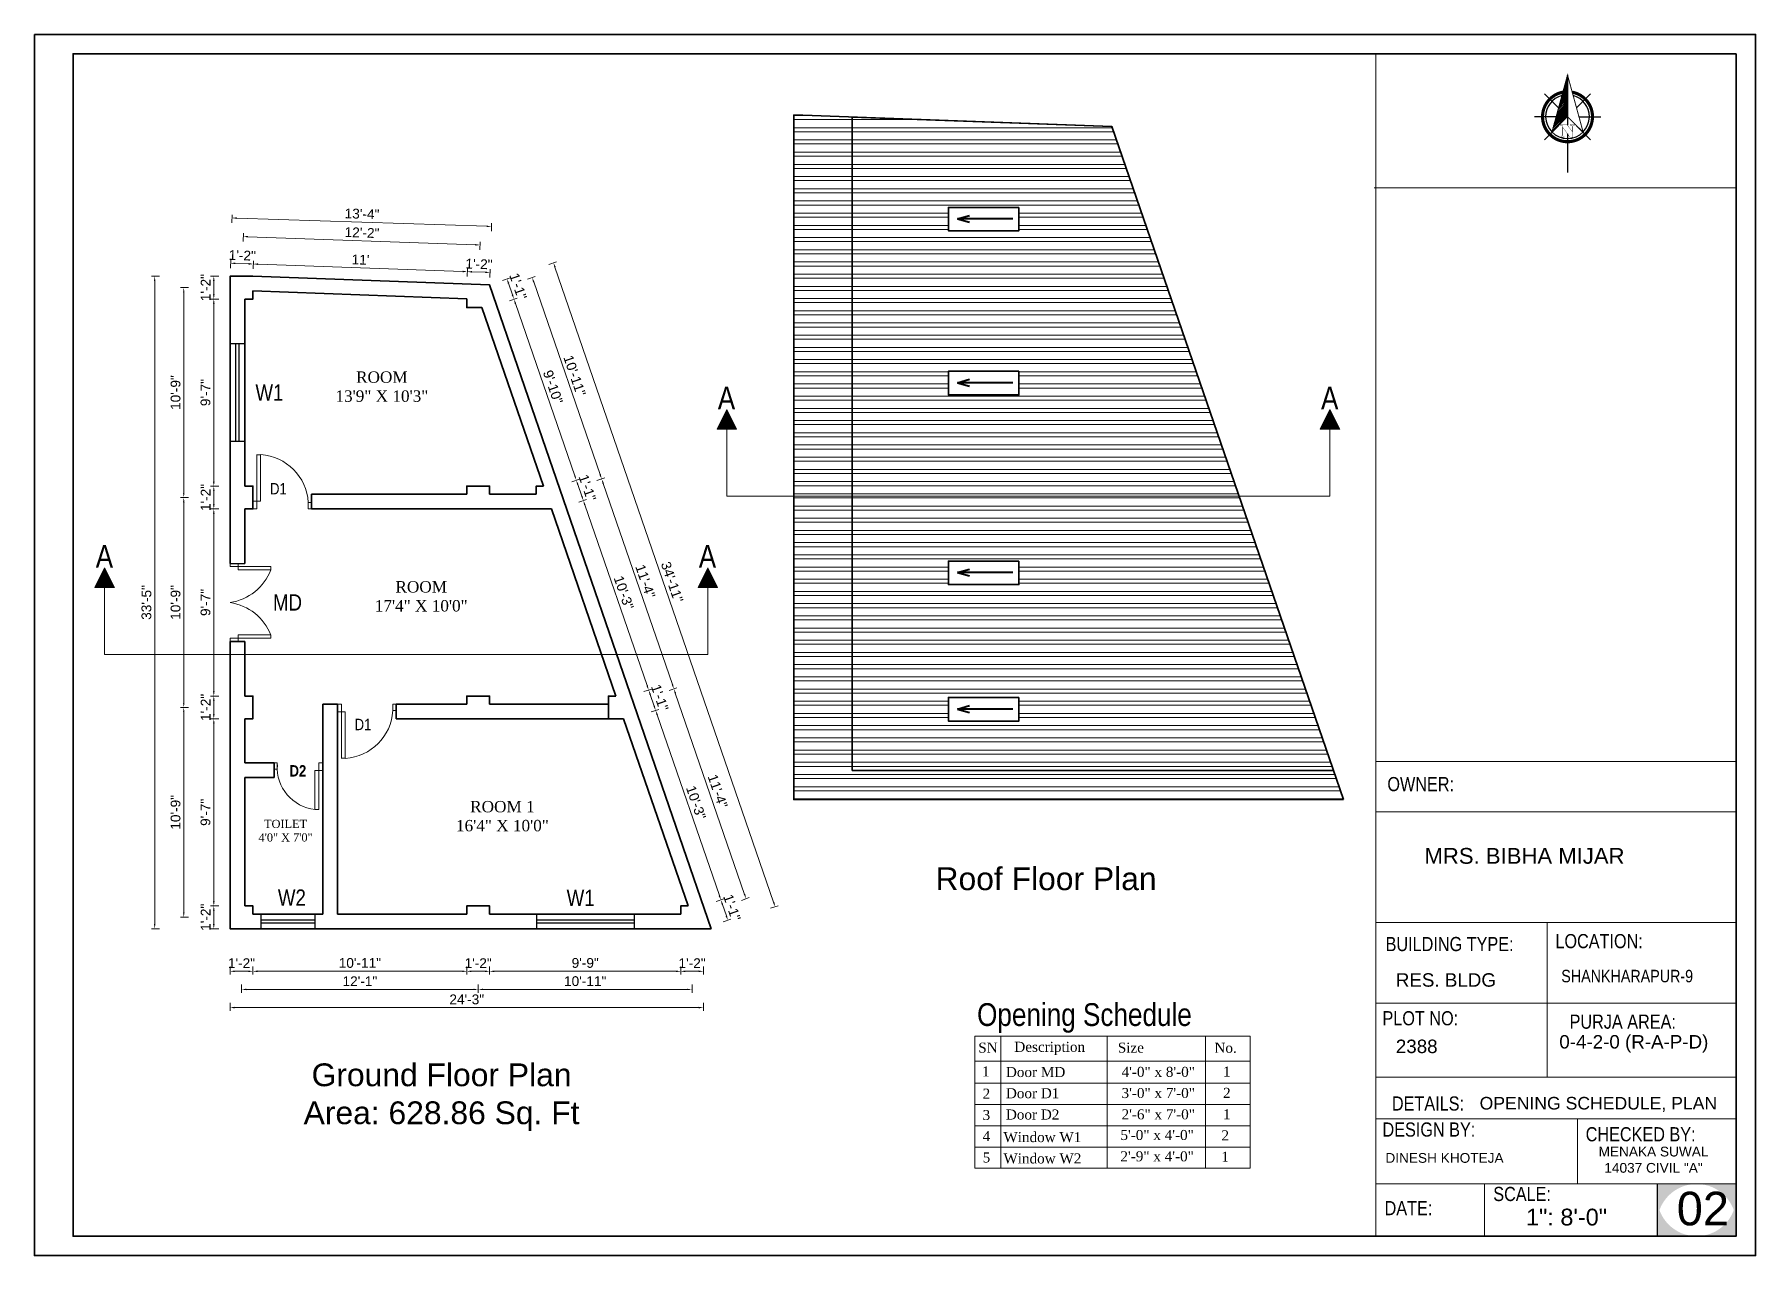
# Model space of a CAD drawing. Header units: inches. Extents: x 380359 to 404964, y -48881 to -44155.
# Drawn here: x 397857 to 398915, y -45297 to -44546 of the extents above; entities that cross this region are included whole.
import ezdxf

# ---------------------------------------------------------------- set-up
doc = ezdxf.new("R2010")
doc.units = ezdxf.units.IN
doc.header["$LTSCALE"] = 2
doc.header["$MEASUREMENT"] = 0
doc.header["$PDMODE"] = 34
doc.layers.get('0').update_dxf_attribs({"linetype": 'CONTINUOUS'})
doc.layers.get('DEFPOINTS').update_dxf_attribs({"color": 141, "linetype": 'CONTINUOUS'})
for name, color, linetype, lineweight in [('DIM_LINE', 173, 'CONTINUOUS', 20), ('dimension', 160, 'CONTINUOUS', 15), ('DIMENTION', 140, 'CONTINUOUS', 0), ('door', 20, 'CONTINUOUS', 35), ('Rebars', 1, 'CONTINUOUS', 13), ('Siteplan', 7, 'CONTINUOUS', 30), ('steps', 253, 'CONTINUOUS', 20), ('TEXT', 181, 'CONTINUOUS', 25), ('WALL - A', 1, 'CONTINUOUS', 40)]:
    doc.layers.add(name, color=color, linetype=linetype, lineweight=lineweight)
doc.layers.add('Normal Wall', color=7, linetype='CONTINUOUS', lineweight=35, true_color=0xffaf89)
doc.layers.add('Rear Wall', color=7, linetype='CONTINUOUS', lineweight=20, true_color=0xd4e480)
doc.styles.add('Lettring Text', font='arial.ttf')
doc.styles.get("Standard").update_dxf_attribs({"font": 'ARIALN.TTF'})
doc.styles.add('SwissBT', font='swiss.ttf', dxfattribs={"height": 12})
doc.styles.add('TIMES', font='times.ttf')
doc.dimstyles.new('Copy of Standard', dxfattribs={"dimtxt": 6, "dimasz": 2.875, "dimexe": 2, "dimexo": 4, "dimgap": 2, "dimtad": 1, "dimdec": 0, "dimrnd": 1, "dimzin": 0, "dimdsep": 46, "dimlunit": 4, "dimtxsty": 'Lettring Text', "dimcen": 0.1, "dimclrd": 7, "dimclre": 7, "dimclrt": 7, "dimazin": 0, "dimtfac": 0.645, "dimtdec": 0, "dimtmove": 1, "dimatfit": 0, "dimfxl": 3, "dimfxlon": 1, "dimtfillclr": 256, "dimtolj": 1, "dimtzin": 0, "dimlwd": -1, "dimlwe": -1, "dimarcsym": 2})
pattern_1 = [(180, (39381.166, 5336.5634), (-4e-16, -7.5), []), (180, (39378.666, 5339.0634), (-4e-16, -7.5), [])]

msp = doc.modelspace()

# ---------------------------------------------------------------- texts
at = {"color": 0}
for s, p in [('OWNER:', (398688.4, -45011.2)), ('LOCATION:', (398791.7, -45107.7))]:
    msp.add_text(s, height=8.7, dxfattribs=at).set_placement(p)
at = {"color": 7, "linetype": 'ByBlock', "lineweight": 5}
msp.add_text('Opening Schedule', height=14, dxfattribs=at).set_placement((398436.2, -45155.5))
for s, insert, char_height, width, attachment_point in [('W1', (397992.6, -44761.2), 10, 44.166, 1), ('A', (398287.5, -44762.6), 14, 26.58, 3), ('A', (398658.3, -44762.6), 14, 26.58, 3), ('A', (397905.1, -44859.9), 14, 26.58, 3), ('A', (398275.8, -44859.9), 14, 26.58, 3), ('MD', (398003.4, -44890.2), 10, 44.166, 1), ('{\\fArial CE|b0|i0|c0|p34;Roof\\fArial CE|b0|i0|c238|p34; Floor Plan}', (398478.6, -45065.1), 14, 235.547, 5), ('W2', (398006.4, -45071.6), 10, 44.166, 1), ('W1', (398183.9, -45071.8), 10, 44.166, 1), ('{\\fArial CE|b0|i0|c238|p34;Ground Floor Plan\\PArea: \\fArial CE|b0|i0|c0|p34;628.86\\fArial CE|b0|i0|c238|p34; Sq. Ft}', (398107, -45199.3), 14, 235.547, 5)]:
    msp.add_mtext(s, dxfattribs=dict(at, insert=insert, char_height=char_height, width=width, attachment_point=attachment_point))
at = {"layer": 'steps', "color": 7, "lineweight": 5, "ltscale": 0.3, "style": 'TIMES'}
for s, height, p in [('SN', 6.17, (398436.9, -45171.9)), ('Description', 6.169, (398459.1, -45171.4)), ('Size', 6.17, (398522.7, -45171.9)), ('No.', 6.17, (398582.1, -45172)), ('1', 6.17, (398439.2, -45186.5)), ('Door MD', 6.17, (398453.9, -45186.9)), ('4\'-0" x 8\'-0"', 6.169, (398525, -45186.8)), ('1', 6.17, (398587.4, -45186.6)), ('2', 6.17, (398439.6, -45200.2)), ('Door D1', 6.17, (398453.9, -45199.9)), ('3\'-0" x 7\'-0"', 6.169, (398525, -45199.8)), ('2', 6.17, (398587.4, -45199.7)), ('3', 6.17, (398439.6, -45213.3)), ('Door D2', 6.17, (398453.9, -45213)), ('2\'-6" x 7\'-0"', 6.169, (398525, -45212.9)), ('1', 6.17, (398587.4, -45212.8)), ('4', 6.17, (398439.6, -45226.3)), ('Window W1', 6.17, (398452.4, -45226.9)), ('5\'-0" x 4\'-0"', 6.169, (398524.3, -45225.6)), ('2', 6.17, (398586.4, -45225.8)), ('5', 6.17, (398439.6, -45239.4)), ('Window W2', 6.17, (398452.4, -45240)), ('2\'-9" x 4\'-0"', 6.169, (398524.3, -45238.7)), ('1', 6.17, (398586.4, -45238.9))]:
    msp.add_text(s, height=height, dxfattribs=at).set_placement(p)
at = {"layer": 'steps', "color": 7, "ltscale": 0.3, "width": 55.268}
for s, insert, char_height, attachment_point in [('{\\fTimes New Roman|b0|i0|c0|p18;ROOM\\P13\'9" X 10\'3"}', (398070.3, -44753.2), 7, 2), ('{\\fTimes New Roman|b0|i0|c0|p18;ROOM \\P17\'4" X 10\'0"}', (398094.5, -44882.1), 7, 2), ('{\\fTechnic|b1|i0|c2|p2;D2}', (398018.7, -45002.2), 7, 8), ('{\\fTimes New Roman|b0|i0|c0|p18;ROOM 1\\P16\'4" X 10\'0"}', (398144.4, -45017.2), 7, 2), ('{\\fTimes New Roman|b0|i0|c0|p18;TOILET\\P4\'0" X 7\'0"}', (398011.1, -45028.8), 5, 2)]:
    msp.add_mtext(s, dxfattribs=dict(at, insert=insert, char_height=char_height, attachment_point=attachment_point))
at = {"layer": 'steps', "color": 7, "ltscale": 0.3, "char_height": 7}
for insert, attachment_point in [((398006.7, -44828.8), 8), ((398058.7, -44966.7), 2)]:
    msp.add_mtext_dynamic_manual_height_columns('{\\W1;D1}', width=18.621, gutter_width=40, heights=[0], dxfattribs=dict(at, insert=insert, attachment_point=attachment_point))
at = {"layer": 'TEXT', "color": 0}
for s, height, p in [('OWNER:', 8.7, (398688.4, -45011.2)), ('LOCATION:', 8.7, (398791.7, -45107.7)), ('CHECKED BY:', 8.704, (398810.3, -45226.4)), ('CHECKED BY:', 8.704, (398810.3, -45226.4)), ('SCALE:', 8.7, (398753.5, -45263.1)), ('SCALE:', 8.7, (398753.5, -45263.1))]:
    msp.add_text(s, height=height, dxfattribs=at).set_placement(p)
at = {"layer": 'TEXT', "color": 0, "linetype": 'ByBlock', "style": 'SwissBT'}
for s, insert, char_height, width, attachment_point in [('MRS. BIBHA MIJAR', (398772.7, -45046.1), 9.72, 217.511, 2), ('OPENING SCHEDULE, PLAN', (398745.1, -45199.1), 7.74, 268.532, 1), ('MENAKA SUWAL\\P14037 CIVIL "A"', (398852, -45229.7), 6, 88.549, 2), ('DINESH KHOTEJA', (398687.2, -45233.6), 6, 201.528, 1)]:
    msp.add_mtext(s, dxfattribs=dict(at, insert=insert, char_height=char_height, width=width, attachment_point=attachment_point))
at = {"layer": 'TEXT', "color": 0, "attachment_point": 1}
for s, insert, char_height, width in [('BUILDING TYPE:', (398687.3, -45100.8), 8.704, 148.555), ('BUILDING TYPE:', (398687.3, -45100.8), 8.704, 148.555), ('PLOT NO: ', (398685.4, -45146.4), 8.7, 138.027), ('PLOT NO: ', (398685.4, -45146.4), 8.7, 138.027), ('PURJA AREA:', (398800.4, -45148.5), 8.704, 197.582), ('PURJA AREA:', (398800.4, -45148.5), 8.704, 197.582), ('DETAILS: ', (398691.2, -45198.8), 8.7, 138.027), ('DESIGN BY:', (398685.4, -45214.8), 8.7, 138.027), ('DESIGN BY:', (398685.4, -45214.8), 8.7, 138.027), ('DATE:', (398686.7, -45263.1), 8.7, 34.818)]:
    msp.add_mtext(s, dxfattribs=dict(at, insert=insert, char_height=char_height, width=width))
at = {"layer": 'TEXT', "color": 0, "style": 'SwissBT'}
for s, insert, char_height, width, attachment_point in [('RES. BLDG', (398693.6, -45123.1), 8.26, 163.214, 1), ('RES. BLDG', (398693.6, -45123.1), 8.26, 163.214, 1), ('2388', (398693.6, -45163.9), 8.26, 163.214, 1), ('0-4-2-0 (R-A-P-D)', (398839.9, -45161.1), 8.256, 163.214, 2), ('02', (398866.3, -45257.4), 20.64, 20.158, 1)]:
    msp.add_mtext(s, dxfattribs=dict(at, insert=insert, char_height=char_height, width=width, attachment_point=attachment_point))
at = {"layer": 'TEXT', "color": 0, "linetype": 'ByBlock', "insert": (398795.3, -45121), "char_height": 7.671, "attachment_point": 1}
msp.add_mtext_dynamic_manual_height_columns('SHANKHARAPUR-9', width=381.035, gutter_width=1.53, heights=[0], dxfattribs=at)
at = {"layer": 'TEXT', "color": 0, "ltscale": 0.5, "insert": (398773.6, -45267.8), "char_height": 10.32, "width": 127.534, "attachment_point": 1, "style": 'SwissBT'}
msp.add_mtext('1": 8\'-0"', dxfattribs=at)
msp.add_mtext('1": 8\'-0"', dxfattribs=at)

# ---------------------------------------------------------------- blocks, each defined once
blk = doc.blocks.new('*X29')
at = {"color": 0}
for p, q in [((145.96, -414.6), (147.62, -412.94)), ((146.16, -413.87), (147.62, -412.41)), ((146.36, -413.14), (147.62, -411.88)), ((146.55, -412.41), (147.62, -411.35)), ((146.75, -411.68), (147.62, -410.82)), ((146.95, -410.95), (147.62, -410.29)), ((147.15, -410.22), (147.62, -409.76)), ((147.35, -409.49), (147.62, -409.23)), ((147.55, -408.76), (147.62, -408.7)), ((143.76, -422.63), (147.62, -418.77)), ((143.96, -421.9), (147.62, -418.24)), ((144.16, -421.17), (147.62, -417.71)), ((144.36, -420.44), (147.62, -417.18)), ((144.56, -419.71), (147.62, -416.65)), ((144.76, -418.98), (147.62, -416.12)), ((144.96, -418.25), (147.62, -415.59)), ((145.16, -417.52), (147.62, -415.06)), ((145.36, -416.79), (147.62, -414.53)), ((145.56, -416.06), (147.62, -414)), ((145.76, -415.33), (147.62, -413.47)), ((142.76, -426.28), (147.62, -421.42)), ((142.96, -425.55), (147.62, -420.89)), ((143.16, -424.82), (147.62, -420.36)), ((143.36, -424.09), (147.62, -419.83)), ((143.56, -423.36), (147.62, -419.3))]:
    blk.add_line(p, q, dxfattribs=at)
blk = doc.blocks.new('NORTH_15')
for p, q in [((-2.87, 2.87), (-7.37, 7.37)), ((0, 3.66), (0, 10.62)), ((2.87, 2.87), (7.37, 7.37)), ((-13.37, 0), (2.72, 0)), ((5.49, 0), (17.83, 0)), ((-2.87, -2.87), (-7.37, -7.37)), ((0, -3.66), (0, -10.62)), ((2.87, -2.87), (7.37, -7.37))]:
    blk.add_line(p, q)
at = {"const_width": 1}
for points in [[(0, -8, 1), (0, 8, 0.359415), (-7.86, 1.52, 1)], [(-7.86, -1.52, 0.359415), (0, -8, 1)]]:
    blk.add_lwpolyline(points, format="xyb", dxfattribs=at)
for points, const_width in [([(4.96, -5.01), (-13.37, 0), (4.9, 5), (0, 0), (4.96, -5.01)], 0.3), ([(5.93, -1.55), (6, -1.55), (6.07, -1.54), (6.13, -1.53), (6.17, -1.52), (6.22, -1.51), (6.26, -1.49), (6.28, -1.47), (6.3, -1.45), (6.32, -1.42), (6.33, -1.39), (6.35, -1.34), (6.36, -1.29), (6.37, -1.23), (6.38, -1.16), (6.38, -1.08), (6.38, -1), (6.54, -1), (6.54, -2.34), (6.38, -2.34), (6.38, -2.3), (6.38, -2.23), (6.38, -2.16), (6.37, -2.09), (6.36, -2.04), (6.35, -1.99), (6.33, -1.95), (6.32, -1.91), (6.3, -1.88), (6.28, -1.86), (6.26, -1.83), (6.22, -1.81), (6.18, -1.8), (6.13, -1.78), (6.07, -1.77), (6.01, -1.76), (5.95, -1.76), (2.66, -1.76), (2.66, -2.34), (2.5, -2.34), (2.5, -0.16), (4.71, 1.44), (3.14, 1.44), (3.07, 1.44), (3, 1.43), (2.94, 1.42), (2.89, 1.41), (2.85, 1.4), (2.81, 1.38), (2.78, 1.36), (2.76, 1.34), (2.74, 1.31), (2.72, 1.27), (2.7, 1.22), (2.69, 1.17), (2.68, 1.11), (2.67, 1.04), (2.66, 0.97), (2.66, 0.89), (2.66, 0.87), (2.5, 0.87), (2.5, 2.21), (2.66, 2.21), (2.66, 2.17), (2.66, 2.09), (2.67, 2.03), (2.68, 1.97), (2.69, 1.91), (2.7, 1.86), (2.71, 1.82), (2.73, 1.78), (2.75, 1.76), (2.77, 1.74), (2.8, 1.72), (2.85, 1.7), (2.89, 1.68), (2.94, 1.67), (3, 1.66), (3.07, 1.66), (3.14, 1.66), (6.54, 1.66), (6.54, 0.75), (3.33, -1.55), (5.93, -1.55), (5.93, -1.55)], 0.1)]:
    blk.add_lwpolyline(points, dxfattribs=dict(const_width=const_width))
for start, end in [(90, 164.973), (270, 90), (195.027, 270)]:
    blk.add_arc((0, 0), 7, start, end)
at = {"rotation": 90}
blk.add_blockref('*X29', (-421.89, -147.62), dxfattribs=at)
blk = doc.blocks.new('A$C0BDB7EE9')
at = {"layer": 'Siteplan', "xscale": 2.999999999999779, "yscale": 2.999999999999779, "zscale": 2.999999999999779, "rotation": 247.8612575918487}
blk.add_blockref('NORTH_15', (20.2, 49.5), dxfattribs=at)
blk = doc.blocks.new('A$C327B4BBD')
at = {"layer": 'DIMENTION', "ltscale": 0.3, "xscale": 1.171875000000082, "yscale": 1.171875000000082, "zscale": 1.171875000000082, "rotation": 112.1387424081494}
blk.add_blockref('A$C0BDB7EE9', (16.1, 0), dxfattribs=at)
blk = doc.blocks.new('*D175')
at = {"layer": 'DEFPOINTS', "color": 0, "ltscale": 0.5, "transparency": 16777216}
for p in [(397977.3, -44686.7), (397977, -44694.7), (397991, -44694.7)]:
    blk.add_point(p, dxfattribs=at)
at = {"layer": 'steps', "color": 7, "ltscale": 0.5, "transparency": 16777216}
for p, q in [((397977.2, -44689.7), (397977.4, -44684.7)), ((397988.4, -44687.1), (397980.2, -44686.8)), ((397991.2, -44690.2), (397991.4, -44685.2))]:
    blk.add_line(p, q, dxfattribs=at)
for points in [[(397980.2, -44686.3), (397980.2, -44687.3), (397977.3, -44686.7)], [(397988.5, -44686.6), (397988.4, -44687.6), (397991.3, -44687.2)]]:
    blk.add_solid(points, dxfattribs=at)
at = {"layer": 'steps', "color": 7, "ltscale": 0.5, "transparency": 16777216, "insert": (397984.5, -44681.9), "char_height": 6, "attachment_point": 5, "rotation": 357.9379, "style": 'Lettring Text'}
blk.add_mtext('\\A1;1\'-2"', dxfattribs=at)
blk = doc.blocks.new('*D176')
at = {"layer": 'DEFPOINTS', "color": 0, "ltscale": 0.5, "transparency": 16777216}
for p in [(397991, -44694.7), (398122.5, -44700), (398122.8, -44691.9)]:
    blk.add_point(p, dxfattribs=at)
at = {"layer": 'steps', "color": 7, "ltscale": 0.5, "transparency": 16777216}
for p, q in [((397991.2, -44690.2), (397991.4, -44685.2)), ((397994.2, -44687.3), (398120, -44691.8)), ((398122.7, -44694.9), (398122.9, -44689.9))]:
    blk.add_line(p, q, dxfattribs=at)
for points in [[(397994.2, -44686.8), (397994.2, -44687.8), (397991.3, -44687.2)], [(398120, -44691.3), (398119.9, -44692.3), (398122.8, -44691.9)]]:
    blk.add_solid(points, dxfattribs=at)
at = {"layer": 'steps', "color": 7, "ltscale": 0.5, "transparency": 16777216, "insert": (398057.2, -44684.5), "char_height": 6, "attachment_point": 5, "rotation": 357.9379, "style": 'Lettring Text'}
blk.add_mtext("\\A1;11'", dxfattribs=at)
blk = doc.blocks.new('*D177')
at = {"layer": 'DEFPOINTS', "color": 0, "ltscale": 0.5, "transparency": 16777216}
for p in [(398122.5, -44700), (398136.5, -44700), (398136.8, -44692.4)]:
    blk.add_point(p, dxfattribs=at)
at = {"layer": 'steps', "color": 7, "ltscale": 0.5, "transparency": 16777216}
for p, q in [((398122.7, -44694.9), (398122.9, -44689.9)), ((398125.7, -44692), (398133.9, -44692.3)), ((398136.7, -44695.4), (398136.9, -44690.4))]:
    blk.add_line(p, q, dxfattribs=at)
for points in [[(398125.7, -44691.5), (398125.7, -44692.5), (398122.8, -44691.9)], [(398133.9, -44691.8), (398133.9, -44692.8), (398136.8, -44692.4)]]:
    blk.add_solid(points, dxfattribs=at)
at = {"layer": 'steps', "color": 7, "ltscale": 0.5, "transparency": 16777216, "insert": (398130, -44687.2), "char_height": 6, "attachment_point": 5, "rotation": 357.9379, "style": 'Lettring Text'}
blk.add_mtext('\\A1;1\'-2"', dxfattribs=at)
blk = doc.blocks.new('*D178')
at = {"layer": 'DEFPOINTS', "color": 0, "ltscale": 0.5, "transparency": 16777216}
for p in [(398130.7, -44675.5), (397984, -44701.7), (398129.5, -44707)]:
    blk.add_point(p, dxfattribs=at)
at = {"layer": 'steps', "color": 7, "ltscale": 0.5, "transparency": 16777216}
for p, q in [((397985.1, -44673.3), (397985.2, -44668.3)), ((397988, -44670.4), (398127.8, -44675.4)), ((398130.6, -44678.5), (398130.7, -44673.5))]:
    blk.add_line(p, q, dxfattribs=at)
for points in [[(397988.1, -44669.9), (397988, -44670.9), (397985.2, -44670.3)], [(398127.8, -44674.9), (398127.8, -44675.9), (398130.7, -44675.5)]]:
    blk.add_solid(points, dxfattribs=at)
at = {"layer": 'steps', "color": 7, "ltscale": 0.5, "transparency": 16777216, "insert": (398058.1, -44667.9), "char_height": 6, "attachment_point": 5, "rotation": 357.9379, "style": 'Lettring Text'}
blk.add_mtext('\\A1;12\'-2"', dxfattribs=at)
blk = doc.blocks.new('*D179')
at = {"layer": 'DEFPOINTS', "color": 0, "ltscale": 0.5, "transparency": 16777216}
for p in [(398137.7, -44664.1), (397977, -44694.7), (398136.5, -44700)]:
    blk.add_point(p, dxfattribs=at)
at = {"layer": 'steps', "color": 7, "ltscale": 0.5, "transparency": 16777216}
for p, q in [((397978.1, -44661.9), (397978.3, -44656.9)), ((397981.1, -44659), (398134.8, -44664)), ((398137.6, -44667.1), (398137.8, -44662.1))]:
    blk.add_line(p, q, dxfattribs=at)
for points in [[(397981.1, -44658.5), (397981.1, -44659.5), (397978.2, -44658.9)], [(398134.9, -44663.6), (398134.8, -44664.5), (398137.7, -44664.1)]]:
    blk.add_solid(points, dxfattribs=at)
at = {"layer": 'steps', "color": 7, "ltscale": 0.5, "transparency": 16777216, "insert": (398058.1, -44656.4), "char_height": 6, "attachment_point": 5, "rotation": 358.1187, "style": 'Lettring Text'}
blk.add_mtext('\\A1;13\'-4"', dxfattribs=at)
blk = doc.blocks.new('*D180')
at = {"layer": 'DEFPOINTS', "color": 0, "ltscale": 0.5, "transparency": 16777216}
for p in [(398122.5, -45095.7), (398136.5, -45095.7), (398122.5, -45121.9)]:
    blk.add_point(p, dxfattribs=at)
at = {"layer": 'steps', "color": 7, "ltscale": 0.5, "transparency": 16777216}
for p, q in [((398122.5, -45118.9), (398122.5, -45123.9)), ((398133.7, -45121.9), (398125.4, -45121.9)), ((398136.5, -45118.9), (398136.5, -45123.9))]:
    blk.add_line(p, q, dxfattribs=at)
for points in [[(398125.4, -45121.4), (398125.4, -45122.4), (398122.5, -45121.9)], [(398133.7, -45121.4), (398133.7, -45122.4), (398136.5, -45121.9)]]:
    blk.add_solid(points, dxfattribs=at)
at = {"layer": 'steps', "color": 7, "ltscale": 0.5, "transparency": 16777216, "insert": (398129.5, -45116.9), "char_height": 6, "attachment_point": 5, "style": 'Lettring Text'}
blk.add_mtext('\\A1;1\'-2"', dxfattribs=at)
blk = doc.blocks.new('*D181')
at = {"layer": 'DEFPOINTS', "color": 0, "ltscale": 0.5, "transparency": 16777216}
for p in [(397991, -45095.7), (398122.5, -45095.7), (397991, -45121.9)]:
    blk.add_point(p, dxfattribs=at)
at = {"layer": 'steps', "color": 7, "ltscale": 0.5, "transparency": 16777216}
for p, q in [((397991, -45118.9), (397991, -45123.9)), ((398119.7, -45121.9), (397993.9, -45121.9)), ((398122.5, -45118.9), (398122.5, -45123.9))]:
    blk.add_line(p, q, dxfattribs=at)
for points in [[(397993.9, -45121.4), (397993.9, -45122.4), (397991, -45121.9)], [(398119.7, -45121.4), (398119.7, -45122.4), (398122.5, -45121.9)]]:
    blk.add_solid(points, dxfattribs=at)
at = {"layer": 'steps', "color": 7, "ltscale": 0.5, "transparency": 16777216, "insert": (398056.8, -45116.8), "char_height": 6, "attachment_point": 5, "style": 'Lettring Text'}
blk.add_mtext('\\A1;10\'-11"', dxfattribs=at)
blk = doc.blocks.new('*D182')
at = {"layer": 'DEFPOINTS', "color": 0, "ltscale": 0.5, "transparency": 16777216}
for p in [(397977, -45095.7), (397991, -45095.7), (397977, -45121.9)]:
    blk.add_point(p, dxfattribs=at)
at = {"layer": 'steps', "color": 7, "ltscale": 0.5, "transparency": 16777216}
for p, q in [((397977, -45118.9), (397977, -45123.9)), ((397988.2, -45121.9), (397979.9, -45121.9)), ((397991, -45118.9), (397991, -45123.9))]:
    blk.add_line(p, q, dxfattribs=at)
for points in [[(397979.9, -45121.4), (397979.9, -45122.4), (397977, -45121.9)], [(397988.2, -45121.4), (397988.2, -45122.4), (397991, -45121.9)]]:
    blk.add_solid(points, dxfattribs=at)
at = {"layer": 'steps', "color": 7, "ltscale": 0.5, "transparency": 16777216, "insert": (397984, -45116.9), "char_height": 6, "attachment_point": 5, "style": 'Lettring Text'}
blk.add_mtext('\\A1;1\'-2"', dxfattribs=at)
blk = doc.blocks.new('*D183')
at = {"layer": 'DEFPOINTS', "color": 0, "ltscale": 0.5, "transparency": 16777216}
for p in [(397984, -45088.7), (398129.5, -45088.7), (397984, -45133.1)]:
    blk.add_point(p, dxfattribs=at)
at = {"layer": 'steps', "color": 7, "ltscale": 0.5, "transparency": 16777216}
for p, q in [((397984, -45130.1), (397984, -45135.1)), ((398126.7, -45133.1), (397986.9, -45133.1)), ((398129.5, -45130.1), (398129.5, -45135.1))]:
    blk.add_line(p, q, dxfattribs=at)
for points in [[(397986.9, -45132.6), (397986.9, -45133.5), (397984, -45133.1)], [(398126.7, -45132.6), (398126.7, -45133.5), (398129.5, -45133.1)]]:
    blk.add_solid(points, dxfattribs=at)
at = {"layer": 'steps', "color": 7, "ltscale": 0.5, "transparency": 16777216, "insert": (398056.8, -45128), "char_height": 6, "attachment_point": 5, "style": 'Lettring Text'}
blk.add_mtext('\\A1;12\'-1"', dxfattribs=at)
blk = doc.blocks.new('*D184')
at = {"layer": 'DEFPOINTS', "color": 0, "ltscale": 0.5, "transparency": 16777216}
for p in [(397977, -45095.7), (398268, -45095.7), (397977, -45144.2)]:
    blk.add_point(p, dxfattribs=at)
at = {"layer": 'steps', "color": 7, "ltscale": 0.5, "transparency": 16777216}
for p, q in [((397977, -45141.2), (397977, -45146.2)), ((398265.1, -45144.2), (397979.9, -45144.2)), ((398268, -45141.2), (398268, -45146.2))]:
    blk.add_line(p, q, dxfattribs=at)
for points in [[(397979.9, -45143.7), (397979.9, -45144.7), (397977, -45144.2)], [(398265.1, -45143.7), (398265.1, -45144.7), (398268, -45144.2)]]:
    blk.add_solid(points, dxfattribs=at)
at = {"layer": 'steps', "color": 7, "ltscale": 0.5, "transparency": 16777216, "insert": (398122.5, -45139.2), "char_height": 6, "attachment_point": 5, "style": 'Lettring Text'}
blk.add_mtext('\\A1;24\'-3"', dxfattribs=at)
blk = doc.blocks.new('*D185')
at = {"layer": 'DEFPOINTS', "color": 0, "ltscale": 0.5, "transparency": 16777216}
for p in [(398129.5, -44707), (398205.4, -44819.3), (398172.2, -44830.7)]:
    blk.add_point(p, dxfattribs=at)
at = {"layer": 'steps', "color": 7, "ltscale": 0.5, "transparency": 16777216}
for p, q in [((398159.9, -44696.5), (398164.6, -44694.9)), ((398163.7, -44698.2), (398204.4, -44816.6)), ((398202.5, -44820.3), (398207.3, -44818.6))]:
    blk.add_line(p, q, dxfattribs=at)
for points in [[(398164.1, -44698.1), (398163.2, -44698.4), (398162.7, -44695.5)], [(398204.9, -44816.4), (398204, -44816.7), (398205.4, -44819.3)]]:
    blk.add_solid(points, dxfattribs=at)
at = {"layer": 'steps', "color": 7, "ltscale": 0.5, "transparency": 16777216, "insert": (398188.8, -44755.8), "char_height": 6, "attachment_point": 5, "rotation": 289.0044, "style": 'Lettring Text'}
blk.add_mtext('\\A1;10\'-11"', dxfattribs=at)
blk = doc.blocks.new('*D186')
at = {"layer": 'DEFPOINTS', "color": 0, "ltscale": 0.5, "transparency": 16777216}
for p in [(398129.5, -45088.7), (398261, -45088.7), (398261, -45133.1)]:
    blk.add_point(p, dxfattribs=at)
at = {"layer": 'steps', "color": 7, "ltscale": 0.5, "transparency": 16777216}
for p, q in [((398129.5, -45130.1), (398129.5, -45135.1)), ((398132.4, -45133.1), (398258.1, -45133.1)), ((398261, -45130.1), (398261, -45135.1))]:
    blk.add_line(p, q, dxfattribs=at)
for points in [[(398132.4, -45132.6), (398132.4, -45133.5), (398129.5, -45133.1)], [(398258.1, -45132.6), (398258.1, -45133.5), (398261, -45133.1)]]:
    blk.add_solid(points, dxfattribs=at)
at = {"layer": 'steps', "color": 7, "ltscale": 0.5, "transparency": 16777216, "insert": (398195.3, -45128), "char_height": 6, "attachment_point": 5, "style": 'Lettring Text'}
blk.add_mtext('\\A1;10\'-11"', dxfattribs=at)
blk = doc.blocks.new('*D187')
at = {"layer": 'DEFPOINTS', "color": 0, "ltscale": 0.5, "transparency": 16777216}
for p in [(398136.5, -45095.7), (398254, -45095.7), (398254, -45121.9)]:
    blk.add_point(p, dxfattribs=at)
at = {"layer": 'steps', "color": 7, "ltscale": 0.5, "transparency": 16777216}
for p, q in [((398136.5, -45118.9), (398136.5, -45123.9)), ((398139.4, -45121.9), (398251.1, -45121.9)), ((398254, -45118.9), (398254, -45123.9))]:
    blk.add_line(p, q, dxfattribs=at)
for points in [[(398139.4, -45121.4), (398139.4, -45122.4), (398136.5, -45121.9)], [(398251.1, -45121.4), (398251.1, -45122.4), (398254, -45121.9)]]:
    blk.add_solid(points, dxfattribs=at)
at = {"layer": 'steps', "color": 7, "ltscale": 0.5, "transparency": 16777216, "insert": (398195.3, -45116.8), "char_height": 6, "attachment_point": 5, "style": 'Lettring Text'}
blk.add_mtext('\\A1;9\'-9"', dxfattribs=at)
blk = doc.blocks.new('*D188')
at = {"layer": 'DEFPOINTS', "color": 0, "ltscale": 0.5, "transparency": 16777216}
for p in [(398254, -45095.7), (398268, -45095.7), (398268, -45121.9)]:
    blk.add_point(p, dxfattribs=at)
at = {"layer": 'steps', "color": 7, "ltscale": 0.5, "transparency": 16777216}
for p, q in [((398254, -45118.9), (398254, -45123.9)), ((398256.9, -45121.9), (398265.1, -45121.9)), ((398268, -45118.9), (398268, -45123.9))]:
    blk.add_line(p, q, dxfattribs=at)
for points in [[(398256.9, -45121.4), (398256.9, -45122.4), (398254, -45121.9)], [(398265.1, -45121.4), (398265.1, -45122.4), (398268, -45121.9)]]:
    blk.add_solid(points, dxfattribs=at)
at = {"layer": 'steps', "color": 7, "ltscale": 0.5, "transparency": 16777216, "insert": (398261, -45116.9), "char_height": 6, "attachment_point": 5, "style": 'Lettring Text'}
blk.add_mtext('\\A1;1\'-2"', dxfattribs=at)
blk = doc.blocks.new('*D189')
at = {"layer": 'DEFPOINTS', "color": 0, "ltscale": 0.5, "transparency": 16777216}
for p in [(397977, -44694.7), (397967, -44708.7), (397977, -44708.7)]:
    blk.add_point(p, dxfattribs=at)
at = {"layer": 'steps', "color": 7, "ltscale": 0.5, "transparency": 16777216}
for p, q in [((397970, -44694.7), (397965, -44694.7)), ((397967, -44697.6), (397967, -44705.8)), ((397970, -44708.7), (397965, -44708.7))]:
    blk.add_line(p, q, dxfattribs=at)
for points in [[(397966.5, -44697.6), (397967.5, -44697.6), (397967, -44694.7)], [(397966.5, -44705.8), (397967.5, -44705.8), (397967, -44708.7)]]:
    blk.add_solid(points, dxfattribs=at)
at = {"layer": 'steps', "color": 7, "ltscale": 0.5, "transparency": 16777216, "insert": (397962, -44701.7), "char_height": 6, "attachment_point": 5, "rotation": 90, "style": 'Lettring Text'}
blk.add_mtext('\\A1;1\'-2"', dxfattribs=at)
blk = doc.blocks.new('*D190')
at = {"layer": 'DEFPOINTS', "color": 0, "ltscale": 0.5, "transparency": 16777216}
for p in [(397977, -44708.7), (397967, -44823.7), (397977, -44823.7)]:
    blk.add_point(p, dxfattribs=at)
at = {"layer": 'steps', "color": 7, "ltscale": 0.5, "transparency": 16777216}
for p, q in [((397970, -44708.7), (397965, -44708.7)), ((397967, -44711.6), (397967, -44820.9)), ((397970, -44823.7), (397965, -44823.7))]:
    blk.add_line(p, q, dxfattribs=at)
for points in [[(397966.5, -44711.6), (397967.5, -44711.6), (397967, -44708.7)], [(397966.5, -44820.9), (397967.5, -44820.9), (397967, -44823.7)]]:
    blk.add_solid(points, dxfattribs=at)
at = {"layer": 'steps', "color": 7, "ltscale": 0.5, "transparency": 16777216, "insert": (397961.9, -44766.2), "char_height": 6, "attachment_point": 5, "rotation": 90, "style": 'Lettring Text'}
blk.add_mtext('\\A1;9\'-7"', dxfattribs=at)
blk = doc.blocks.new('*D191')
at = {"layer": 'DEFPOINTS', "color": 0, "ltscale": 0.5, "transparency": 16777216}
for p in [(397977, -44823.7), (397967, -44837.7), (397977, -44837.7)]:
    blk.add_point(p, dxfattribs=at)
at = {"layer": 'steps', "color": 7, "ltscale": 0.5, "transparency": 16777216}
for p, q in [((397970, -44823.7), (397965, -44823.7)), ((397967, -44826.6), (397967, -44834.9)), ((397970, -44837.7), (397965, -44837.7))]:
    blk.add_line(p, q, dxfattribs=at)
for points in [[(397966.5, -44826.6), (397967.5, -44826.6), (397967, -44823.7)], [(397966.5, -44834.9), (397967.5, -44834.9), (397967, -44837.7)]]:
    blk.add_solid(points, dxfattribs=at)
at = {"layer": 'steps', "color": 7, "ltscale": 0.5, "transparency": 16777216, "insert": (397962, -44830.7), "char_height": 6, "attachment_point": 5, "rotation": 90, "style": 'Lettring Text'}
blk.add_mtext('\\A1;1\'-2"', dxfattribs=at)
blk = doc.blocks.new('*D192')
at = {"layer": 'DEFPOINTS', "color": 0, "ltscale": 0.5, "transparency": 16777216}
for p in [(397977, -44837.7), (397967, -44952.7), (397977, -44952.7)]:
    blk.add_point(p, dxfattribs=at)
at = {"layer": 'steps', "color": 7, "ltscale": 0.5, "transparency": 16777216}
for p, q in [((397970, -44837.7), (397965, -44837.7)), ((397967, -44840.6), (397967, -44949.9)), ((397970, -44952.7), (397965, -44952.7))]:
    blk.add_line(p, q, dxfattribs=at)
for points in [[(397966.5, -44840.6), (397967.5, -44840.6), (397967, -44837.7)], [(397966.5, -44949.9), (397967.5, -44949.9), (397967, -44952.7)]]:
    blk.add_solid(points, dxfattribs=at)
at = {"layer": 'steps', "color": 7, "ltscale": 0.5, "transparency": 16777216, "insert": (397961.9, -44895.2), "char_height": 6, "attachment_point": 5, "rotation": 90, "style": 'Lettring Text'}
blk.add_mtext('\\A1;9\'-7"', dxfattribs=at)
blk = doc.blocks.new('*D193')
at = {"layer": 'DEFPOINTS', "color": 0, "ltscale": 0.5, "transparency": 16777216}
for p in [(397977, -44952.7), (397967, -44966.7), (397977, -44966.7)]:
    blk.add_point(p, dxfattribs=at)
at = {"layer": 'steps', "color": 7, "ltscale": 0.5, "transparency": 16777216}
for p, q in [((397970, -44952.7), (397965, -44952.7)), ((397967, -44955.6), (397967, -44963.9)), ((397970, -44966.7), (397965, -44966.7))]:
    blk.add_line(p, q, dxfattribs=at)
for points in [[(397966.5, -44955.6), (397967.5, -44955.6), (397967, -44952.7)], [(397966.5, -44963.9), (397967.5, -44963.9), (397967, -44966.7)]]:
    blk.add_solid(points, dxfattribs=at)
at = {"layer": 'steps', "color": 7, "ltscale": 0.5, "transparency": 16777216, "insert": (397962, -44959.7), "char_height": 6, "attachment_point": 5, "rotation": 90, "style": 'Lettring Text'}
blk.add_mtext('\\A1;1\'-2"', dxfattribs=at)
blk = doc.blocks.new('*D194')
at = {"layer": 'DEFPOINTS', "color": 0, "ltscale": 0.5, "transparency": 16777216}
for p in [(397977, -44966.7), (397967, -45081.7), (397977, -45081.7)]:
    blk.add_point(p, dxfattribs=at)
at = {"layer": 'steps', "color": 7, "ltscale": 0.5, "transparency": 16777216}
for p, q in [((397970, -44966.7), (397965, -44966.7)), ((397967, -44969.6), (397967, -45078.9)), ((397970, -45081.7), (397965, -45081.7))]:
    blk.add_line(p, q, dxfattribs=at)
for points in [[(397966.5, -44969.6), (397967.5, -44969.6), (397967, -44966.7)], [(397966.5, -45078.9), (397967.5, -45078.9), (397967, -45081.7)]]:
    blk.add_solid(points, dxfattribs=at)
at = {"layer": 'steps', "color": 7, "ltscale": 0.5, "transparency": 16777216, "insert": (397961.9, -45024.2), "char_height": 6, "attachment_point": 5, "rotation": 90, "style": 'Lettring Text'}
blk.add_mtext('\\A1;9\'-7"', dxfattribs=at)
blk = doc.blocks.new('*D195')
at = {"layer": 'DEFPOINTS', "color": 0, "ltscale": 0.5, "transparency": 16777216}
for p in [(397977, -45081.7), (397967, -45095.7), (397977, -45095.7)]:
    blk.add_point(p, dxfattribs=at)
at = {"layer": 'steps', "color": 7, "ltscale": 0.5, "transparency": 16777216}
for p, q in [((397970, -45081.7), (397965, -45081.7)), ((397967, -45084.6), (397967, -45092.9)), ((397970, -45095.7), (397965, -45095.7))]:
    blk.add_line(p, q, dxfattribs=at)
for points in [[(397966.5, -45084.6), (397967.5, -45084.6), (397967, -45081.7)], [(397966.5, -45092.9), (397967.5, -45092.9), (397967, -45095.7)]]:
    blk.add_solid(points, dxfattribs=at)
at = {"layer": 'steps', "color": 7, "ltscale": 0.5, "transparency": 16777216, "insert": (397962, -45088.7), "char_height": 6, "attachment_point": 5, "rotation": 90, "style": 'Lettring Text'}
blk.add_mtext('\\A1;1\'-2"', dxfattribs=at)
blk = doc.blocks.new('*D196')
at = {"layer": 'DEFPOINTS', "color": 0, "ltscale": 0.5, "transparency": 16777216}
for p in [(397984, -44701.7), (397948.5, -44830.7), (397984, -44830.7)]:
    blk.add_point(p, dxfattribs=at)
at = {"layer": 'steps', "color": 7, "ltscale": 0.5, "transparency": 16777216}
for p, q in [((397951.5, -44701.7), (397946.5, -44701.7)), ((397948.5, -44704.6), (397948.5, -44827.9)), ((397951.5, -44830.7), (397946.5, -44830.7))]:
    blk.add_line(p, q, dxfattribs=at)
for points in [[(397948.1, -44704.6), (397949, -44704.6), (397948.5, -44701.7)], [(397948.1, -44827.9), (397949, -44827.9), (397948.5, -44830.7)]]:
    blk.add_solid(points, dxfattribs=at)
at = {"layer": 'steps', "color": 7, "ltscale": 0.5, "transparency": 16777216, "insert": (397943.5, -44766.2), "char_height": 6, "attachment_point": 5, "rotation": 90, "style": 'Lettring Text'}
blk.add_mtext('\\A1;10\'-9"', dxfattribs=at)
blk = doc.blocks.new('*D197')
at = {"layer": 'DEFPOINTS', "color": 0, "ltscale": 0.5, "transparency": 16777216}
for p in [(397984, -44830.7), (397948.5, -44959.7), (397984, -44959.7)]:
    blk.add_point(p, dxfattribs=at)
at = {"layer": 'steps', "color": 7, "ltscale": 0.5, "transparency": 16777216}
for p, q in [((397951.5, -44830.7), (397946.5, -44830.7)), ((397948.5, -44833.6), (397948.5, -44956.9)), ((397951.5, -44959.7), (397946.5, -44959.7))]:
    blk.add_line(p, q, dxfattribs=at)
for points in [[(397948.1, -44833.6), (397949, -44833.6), (397948.5, -44830.7)], [(397948.1, -44956.9), (397949, -44956.9), (397948.5, -44959.7)]]:
    blk.add_solid(points, dxfattribs=at)
at = {"layer": 'steps', "color": 7, "ltscale": 0.5, "transparency": 16777216, "insert": (397943.5, -44895.2), "char_height": 6, "attachment_point": 5, "rotation": 90, "style": 'Lettring Text'}
blk.add_mtext('\\A1;10\'-9"', dxfattribs=at)
blk = doc.blocks.new('*D198')
at = {"layer": 'DEFPOINTS', "color": 0, "ltscale": 0.5, "transparency": 16777216}
for p in [(397984, -44959.7), (397948.5, -45088.7), (397984, -45088.7)]:
    blk.add_point(p, dxfattribs=at)
at = {"layer": 'steps', "color": 7, "ltscale": 0.5, "transparency": 16777216}
for p, q in [((397951.5, -44959.7), (397946.5, -44959.7)), ((397948.5, -44962.6), (397948.5, -45085.9)), ((397951.5, -45088.7), (397946.5, -45088.7))]:
    blk.add_line(p, q, dxfattribs=at)
for points in [[(397948.1, -44962.6), (397949, -44962.6), (397948.5, -44959.7)], [(397948.1, -45085.9), (397949, -45085.9), (397948.5, -45088.7)]]:
    blk.add_solid(points, dxfattribs=at)
at = {"layer": 'steps', "color": 7, "ltscale": 0.5, "transparency": 16777216, "insert": (397943.5, -45024.2), "char_height": 6, "attachment_point": 5, "rotation": 90, "style": 'Lettring Text'}
blk.add_mtext('\\A1;10\'-9"', dxfattribs=at)
blk = doc.blocks.new('*D199')
at = {"layer": 'DEFPOINTS', "color": 0, "ltscale": 0.5, "transparency": 16777216}
for p in [(397930.7, -44694.7), (397977, -44694.7), (397977, -45095.7)]:
    blk.add_point(p, dxfattribs=at)
at = {"layer": 'steps', "color": 7, "ltscale": 0.5, "transparency": 16777216}
for p, q in [((397933.7, -44694.7), (397928.7, -44694.7)), ((397930.7, -45092.9), (397930.7, -44697.6)), ((397933.7, -45095.7), (397928.7, -45095.7))]:
    blk.add_line(p, q, dxfattribs=at)
for points in [[(397930.2, -44697.6), (397931.1, -44697.6), (397930.7, -44694.7)], [(397930.2, -45092.9), (397931.1, -45092.9), (397930.7, -45095.7)]]:
    blk.add_solid(points, dxfattribs=at)
at = {"layer": 'steps', "color": 7, "ltscale": 0.5, "transparency": 16777216, "insert": (397925.6, -44895.2), "char_height": 6, "attachment_point": 5, "rotation": 90, "style": 'Lettring Text'}
blk.add_mtext('\\A1;33\'-5"', dxfattribs=at)
blk = doc.blocks.new('*D200')
at = {"layer": 'DEFPOINTS', "color": 0, "ltscale": 0.5, "transparency": 16777216}
for p in [(398136.5, -44714), (398179.2, -44823.7), (398189.8, -44820.1)]:
    blk.add_point(p, dxfattribs=at)
at = {"layer": 'steps', "color": 7, "ltscale": 0.5, "transparency": 16777216}
for p, q in [((398148.7, -44709.8), (398153.4, -44708.1)), ((398152.5, -44711.5), (398188.9, -44817.3)), ((398187, -44821), (398191.7, -44819.4))]:
    blk.add_line(p, q, dxfattribs=at)
for points in [[(398152.9, -44711.4), (398152, -44711.7), (398151.5, -44708.8)], [(398189.4, -44817.2), (398188.5, -44817.5), (398189.8, -44820.1)]]:
    blk.add_solid(points, dxfattribs=at)
at = {"layer": 'steps', "color": 7, "ltscale": 0.5, "transparency": 16777216, "insert": (398175.5, -44762.8), "char_height": 6, "attachment_point": 5, "rotation": 289.0044, "style": 'Lettring Text'}
blk.add_mtext('\\A1;9\'-10"', dxfattribs=at)
blk = doc.blocks.new('*D201')
at = {"layer": 'DEFPOINTS', "color": 0, "ltscale": 0.5, "transparency": 16777216}
for p in [(398179.2, -44823.7), (398179.2, -44837.7), (398194.2, -44832.6)]:
    blk.add_point(p, dxfattribs=at)
at = {"layer": 'steps', "color": 7, "ltscale": 0.5, "transparency": 16777216}
for p, q in [((398187, -44821), (398191.7, -44819.4)), ((398190.8, -44822.8), (398193.2, -44829.9)), ((398191.3, -44833.5), (398196, -44831.9))]:
    blk.add_line(p, q, dxfattribs=at)
for points in [[(398191.2, -44822.6), (398190.3, -44822.9), (398189.8, -44820.1)], [(398193.7, -44829.7), (398192.8, -44830), (398194.2, -44832.6)]]:
    blk.add_solid(points, dxfattribs=at)
at = {"layer": 'steps', "color": 7, "ltscale": 0.5, "transparency": 16777216, "insert": (398196.7, -44824.7), "char_height": 6, "attachment_point": 5, "rotation": 289.0044, "style": 'Lettring Text'}
blk.add_mtext('\\A1;1\'-1"', dxfattribs=at)
blk = doc.blocks.new('*D202')
at = {"layer": 'DEFPOINTS', "color": 0, "ltscale": 0.5, "transparency": 16777216}
for p in [(398179.2, -44837.7), (398223.6, -44952.7), (398234.3, -44949.1)]:
    blk.add_point(p, dxfattribs=at)
at = {"layer": 'steps', "color": 7, "ltscale": 0.5, "transparency": 16777216}
for p, q in [((398191.3, -44833.5), (398196, -44831.9)), ((398195.1, -44835.3), (398233.3, -44946.3)), ((398231.4, -44950), (398236.2, -44948.4))]:
    blk.add_line(p, q, dxfattribs=at)
for points in [[(398195.5, -44835.1), (398194.6, -44835.4), (398194.2, -44832.6)], [(398233.8, -44946.2), (398232.9, -44946.5), (398234.3, -44949.1)]]:
    blk.add_solid(points, dxfattribs=at)
at = {"layer": 'steps', "color": 7, "ltscale": 0.5, "transparency": 16777216, "insert": (398219, -44889.2), "char_height": 6, "attachment_point": 5, "rotation": 289.0044, "style": 'Lettring Text'}
blk.add_mtext('\\A1;10\'-3"', dxfattribs=at)
blk = doc.blocks.new('*D203')
at = {"layer": 'DEFPOINTS', "color": 0, "ltscale": 0.5, "transparency": 16777216}
for p in [(398223.6, -44952.7), (398238.6, -44961.6), (398223.6, -44966.7)]:
    blk.add_point(p, dxfattribs=at)
at = {"layer": 'steps', "color": 7, "ltscale": 0.5, "transparency": 16777216}
for p, q in [((398231.4, -44950), (398236.2, -44948.4)), ((398235.2, -44951.8), (398237.7, -44958.9)), ((398235.8, -44962.5), (398240.5, -44960.9))]:
    blk.add_line(p, q, dxfattribs=at)
for points in [[(398235.7, -44951.6), (398234.8, -44951.9), (398234.3, -44949.1)], [(398238.1, -44958.7), (398237.2, -44959), (398238.6, -44961.6)]]:
    blk.add_solid(points, dxfattribs=at)
at = {"layer": 'steps', "color": 7, "ltscale": 0.5, "transparency": 16777216, "insert": (398241.2, -44953.7), "char_height": 6, "attachment_point": 5, "rotation": 289.0044, "style": 'Lettring Text'}
blk.add_mtext('\\A1;1\'-1"', dxfattribs=at)
blk = doc.blocks.new('*D204')
at = {"layer": 'DEFPOINTS', "color": 0, "ltscale": 0.5, "transparency": 16777216}
for p in [(398223.6, -44966.7), (398278.7, -45078.1), (398268, -45081.7)]:
    blk.add_point(p, dxfattribs=at)
at = {"layer": 'steps', "color": 7, "ltscale": 0.5, "transparency": 16777216}
for p, q in [((398235.8, -44962.5), (398240.5, -44960.9)), ((398239.5, -44964.3), (398277.8, -45075.3)), ((398275.9, -45079), (398280.6, -45077.4))]:
    blk.add_line(p, q, dxfattribs=at)
for points in [[(398240, -44964.1), (398239.1, -44964.4), (398238.6, -44961.6)], [(398278.2, -45075.2), (398277.3, -45075.5), (398278.7, -45078.1)]]:
    blk.add_solid(points, dxfattribs=at)
at = {"layer": 'steps', "color": 7, "ltscale": 0.5, "transparency": 16777216, "insert": (398263.4, -45018.2), "char_height": 6, "attachment_point": 5, "rotation": 289.0044, "style": 'Lettring Text'}
blk.add_mtext('\\A1;10\'-3"', dxfattribs=at)
blk = doc.blocks.new('*D205')
at = {"layer": 'DEFPOINTS', "color": 0, "ltscale": 0.5, "transparency": 16777216}
for p in [(398268, -45081.7), (398283, -45090.6), (398268, -45095.7)]:
    blk.add_point(p, dxfattribs=at)
at = {"layer": 'steps', "color": 7, "ltscale": 0.5, "transparency": 16777216}
for p, q in [((398275.9, -45079), (398280.6, -45077.4)), ((398279.6, -45080.8), (398282.1, -45087.9)), ((398280.2, -45091.5), (398284.9, -45089.9))]:
    blk.add_line(p, q, dxfattribs=at)
for points in [[(398280.1, -45080.6), (398279.2, -45080.9), (398278.7, -45078.1)], [(398282.5, -45087.7), (398281.6, -45088), (398283, -45090.6)]]:
    blk.add_solid(points, dxfattribs=at)
at = {"layer": 'steps', "color": 7, "ltscale": 0.5, "transparency": 16777216, "insert": (398285.6, -45082.7), "char_height": 6, "attachment_point": 5, "rotation": 289.0044, "style": 'Lettring Text'}
blk.add_mtext('\\A1;1\'-1"', dxfattribs=at)
blk = doc.blocks.new('*D206')
at = {"layer": 'DEFPOINTS', "color": 0, "ltscale": 0.5, "transparency": 16777216}
for p in [(398136.5, -44700), (398147.2, -44696.3), (398136.5, -44714)]:
    blk.add_point(p, dxfattribs=at)
at = {"layer": 'steps', "color": 7, "ltscale": 0.5, "transparency": 16777216}
for p, q in [((398144.4, -44697.3), (398149.1, -44695.6)), ((398150.6, -44706.1), (398148.2, -44699)), ((398148.7, -44709.8), (398153.4, -44708.1))]:
    blk.add_line(p, q, dxfattribs=at)
for points in [[(398148.6, -44698.8), (398147.7, -44699.2), (398147.2, -44696.3)], [(398151, -44705.9), (398150.1, -44706.2), (398151.5, -44708.8)]]:
    blk.add_solid(points, dxfattribs=at)
at = {"layer": 'steps', "color": 7, "ltscale": 0.5, "transparency": 16777216, "insert": (398154.1, -44700.9), "char_height": 6, "attachment_point": 5, "rotation": 289.0044, "style": 'Lettring Text'}
blk.add_mtext('\\A1;1\'-1"', dxfattribs=at)
blk = doc.blocks.new('*D207')
at = {"layer": 'DEFPOINTS', "color": 0, "ltscale": 0.5, "transparency": 16777216}
for p in [(398172.2, -44830.7), (398249.8, -44948.3), (398216.6, -44959.7)]:
    blk.add_point(p, dxfattribs=at)
at = {"layer": 'steps', "color": 7, "ltscale": 0.5, "transparency": 16777216}
for p, q in [((398202.5, -44820.3), (398207.3, -44818.6)), ((398206.3, -44822), (398248.9, -44945.6)), ((398247, -44949.3), (398251.7, -44947.6))]:
    blk.add_line(p, q, dxfattribs=at)
for points in [[(398206.8, -44821.9), (398205.9, -44822.2), (398205.4, -44819.3)], [(398249.3, -44945.4), (398248.4, -44945.7), (398249.8, -44948.3)]]:
    blk.add_solid(points, dxfattribs=at)
at = {"layer": 'steps', "color": 7, "ltscale": 0.5, "transparency": 16777216, "insert": (398232.3, -44882.2), "char_height": 6, "attachment_point": 5, "rotation": 289.0044, "style": 'Lettring Text'}
blk.add_mtext('\\A1;11\'-4"', dxfattribs=at)
blk = doc.blocks.new('*D208')
at = {"layer": 'DEFPOINTS', "color": 0, "ltscale": 0.5, "transparency": 16777216}
for p in [(398216.6, -44959.7), (398294.2, -45077.3), (398261, -45088.7)]:
    blk.add_point(p, dxfattribs=at)
at = {"layer": 'steps', "color": 7, "ltscale": 0.5, "transparency": 16777216}
for p, q in [((398247, -44949.3), (398251.7, -44947.6)), ((398250.7, -44951), (398293.3, -45074.6)), ((398291.4, -45078.3), (398296.1, -45076.6))]:
    blk.add_line(p, q, dxfattribs=at)
for points in [[(398251.2, -44950.9), (398250.3, -44951.2), (398249.8, -44948.3)], [(398293.7, -45074.4), (398292.8, -45074.7), (398294.2, -45077.3)]]:
    blk.add_solid(points, dxfattribs=at)
at = {"layer": 'steps', "color": 7, "ltscale": 0.5, "transparency": 16777216, "insert": (398276.8, -45011.2), "char_height": 6, "attachment_point": 5, "rotation": 289.0044, "style": 'Lettring Text'}
blk.add_mtext('\\A1;11\'-4"', dxfattribs=at)
blk = doc.blocks.new('*D209')
at = {"layer": 'DEFPOINTS', "color": 0, "ltscale": 0.5, "transparency": 16777216}
for p in [(398136.5, -44700), (398312.1, -45082.2), (398272.8, -45095.7)]:
    blk.add_point(p, dxfattribs=at)
at = {"layer": 'steps', "color": 7, "ltscale": 0.5, "transparency": 16777216}
for p, q in [((398172.9, -44687.4), (398177.7, -44685.8)), ((398176.7, -44689.2), (398311.1, -45079.5)), ((398309.2, -45083.2), (398314, -45081.6))]:
    blk.add_line(p, q, dxfattribs=at)
for points in [[(398177.2, -44689), (398176.3, -44689.3), (398175.8, -44686.4)], [(398311.6, -45079.3), (398310.7, -45079.7), (398312.1, -45082.2)]]:
    blk.add_solid(points, dxfattribs=at)
at = {"layer": 'steps', "color": 7, "ltscale": 0.5, "transparency": 16777216, "insert": (398248.7, -44882.7), "char_height": 6, "attachment_point": 5, "rotation": 289.0044, "style": 'Lettring Text'}
blk.add_mtext('\\A1;34\'-11"', dxfattribs=at)

# ---------------------------------------------------------------- dimensions: what is measured, and where the dimension line sits
at = {"layer": 'steps', "ltscale": 0.5}
for p1, p2, distance, picture, middle in [((397977, -44694.7), (398136.5, -44700), 35.9, '*D179', (398058.1, -44656.4)), ((397984, -44701.7), (398129.5, -44707), 31.5, '*D178', (398058.1, -44667.9)), ((398136.5, -44700), (398272.8, -45095.7), 41.5, '*D209', (398248.7, -44882.7)), ((398129.5, -44707), (398172.2, -44830.7), 35.1, '*D185', (398188.8, -44755.8))]:
    dim = msp.add_aligned_dim(p1=p1, p2=p2, distance=distance, dimstyle='Copy of Standard', dxfattribs=at)
    dim.commit()
    dim.dimension.update_dxf_attribs({"geometry": picture, "text_midpoint": middle})
for base, p1, p2, angle, picture, middle in [((397977.3, -44686.7), (397991, -44694.7), (397977, -44694.7), 177.9379, '*D175', (397984.3, -44686.9)), ((398136.8, -44692.4), (398122.5, -44700), (398136.5, -44700), 177.9379, '*D177', (398129.8, -44692.2)), ((397967, -44708.7), (397977, -44694.7), (397977, -44708.7), 90, '*D189', (397967, -44701.7)), ((398147.2, -44696.3), (398136.5, -44714), (398136.5, -44700), 109.0044, '*D206', (398149.4, -44702.5)), ((398194.2, -44832.6), (398179.2, -44823.7), (398179.2, -44837.7), 109.0044, '*D201', (398192, -44826.3)), ((397967, -44837.7), (397977, -44823.7), (397977, -44837.7), 90, '*D191', (397967, -44830.7)), ((398238.6, -44961.6), (398223.6, -44952.7), (398223.6, -44966.7), 109.0044, '*D203', (398236.4, -44955.3)), ((397967, -44966.7), (397977, -44952.7), (397977, -44966.7), 90, '*D193', (397967, -44959.7)), ((397967, -45095.7), (397977, -45081.7), (397977, -45095.7), 90, '*D195', (397967, -45088.7)), ((398283, -45090.6), (398268, -45081.7), (398268, -45095.7), 109.0044, '*D205', (398280.9, -45084.3))]:
    dim = msp.add_linear_dim(base=base, p1=p1, p2=p2, angle=angle, dimstyle='Copy of Standard', dxfattribs=at)
    dim.commit()
    dim.dimension.update_dxf_attribs({"geometry": picture, "text_midpoint": middle, "dimtype": 160})
for base, p1, p2, angle, picture, middle in [((398122.8, -44691.9), (397991, -44694.7), (398122.5, -44700), 177.9379, '*D176', (398057.2, -44684.5)), ((397930.7, -44694.7), (397977, -45095.7), (397977, -44694.7), 90, '*D199', (397925.6, -44895.2)), ((397948.5, -44830.7), (397984, -44701.7), (397984, -44830.7), 90, '*D196', (397943.5, -44766.2)), ((397967, -44823.7), (397977, -44708.7), (397977, -44823.7), 90, '*D190', (397961.9, -44766.2)), ((398189.8, -44820.1), (398136.5, -44714), (398179.2, -44823.7), 109.0044, '*D200', (398175.5, -44762.8)), ((398249.8, -44948.3), (398172.2, -44830.7), (398216.6, -44959.7), 109.0044, '*D207', (398232.3, -44882.2)), ((397948.5, -44959.7), (397984, -44830.7), (397984, -44959.7), 90, '*D197', (397943.5, -44895.2)), ((397967, -44952.7), (397977, -44837.7), (397977, -44952.7), 90, '*D192', (397961.9, -44895.2)), ((398234.3, -44949.1), (398179.2, -44837.7), (398223.6, -44952.7), 109.0044, '*D202', (398219, -44889.2)), ((398294.2, -45077.3), (398216.6, -44959.7), (398261, -45088.7), 109.0044, '*D208', (398276.8, -45011.2)), ((397948.5, -45088.7), (397984, -44959.7), (397984, -45088.7), 90, '*D198', (397943.5, -45024.2)), ((398278.7, -45078.1), (398223.6, -44966.7), (398268, -45081.7), 109.0044, '*D204', (398263.4, -45018.2)), ((397967, -45081.7), (397977, -44966.7), (397977, -45081.7), 90, '*D194', (397961.9, -45024.2))]:
    dim = msp.add_linear_dim(base=base, p1=p1, p2=p2, angle=angle, dimstyle='Copy of Standard', dxfattribs=at)
    dim.commit()
    dim.dimension.update_dxf_attribs({"geometry": picture, "text_midpoint": middle})
for base, p1, p2, picture, middle in [((397984.0357, -45133.0507), (398129.5334, -45088.7351), (397984.0357, -45088.7351), '*D183', (398056.7846, -45128.0384)), ((398261.0206, -45133.0507), (398129.5334, -45088.7351), (398261.0206, -45088.7351), '*D186', (398195.277, -45127.9873)), ((397977, -45144.2), (398268, -45095.7), (397977, -45095.7), '*D184', (398122.5, -45139.2)), ((397991.0357, -45121.8847), (398122.5334, -45095.7351), (397991.0357, -45095.7351), '*D181', (398056.7846, -45116.8212)), ((398254.0206, -45121.8847), (398136.5334, -45095.7351), (398254.0206, -45095.7351), '*D187', (398195.277, -45116.8212))]:
    dim = msp.add_linear_dim(base=base, p1=p1, p2=p2, dimstyle='Copy of Standard', dxfattribs=at)
    dim.commit()
    dim.dimension.update_dxf_attribs({"geometry": picture, "text_midpoint": middle})
for base, p1, p2, picture, middle in [((397977, -45121.9), (397991, -45095.7), (397977, -45095.7), '*D182', (397984, -45121.9)), ((398122.5, -45121.9), (398136.5, -45095.7), (398122.5, -45095.7), '*D180', (398129.5, -45121.9)), ((398268, -45121.9), (398254, -45095.7), (398268, -45095.7), '*D188', (398261, -45121.9))]:
    dim = msp.add_linear_dim(base=base, p1=p1, p2=p2, dimstyle='Copy of Standard', dxfattribs=at)
    dim.commit()
    dim.dimension.update_dxf_attribs({"geometry": picture, "text_midpoint": middle, "dimtype": 160})

# ---------------------------------------------------------------- hatches: boundary and pattern name
at = {"linetype": 'ByBlock', "lineweight": 5}
for points in [[(398282.4, -44776.7), (398288.4, -44788.7), (398276.4, -44788.7)], [(398653.1, -44776.7), (398659.1, -44788.7), (398647.1, -44788.7)], [(397899.9, -44874), (397905.9, -44886), (397893.9, -44886)], [(398270.7, -44874), (398276.7, -44886), (398264.7, -44886)]]:
    msp.add_hatch(color=7, dxfattribs=at).paths.add_polyline_path(points)
msp.add_hatch(color=0).paths.add_polyline_path([(398902.8, -45252.6), (398878.5, -45252.6, -0.414214), (398902.8, -45276.9)])
at = {"layer": 'DIM_LINE'}
h = msp.add_hatch(dxfattribs=at)
h.set_pattern_fill('ANSI32', color=256, scale=20, angle=135)
h.set_pattern_definition(pattern_1)
h.paths.add_polyline_path([(398359.5, -44596.9), (398323.5, -44595.6), (398323.5, -44829.8), (398359.5, -44829.8)])
h = msp.add_hatch(dxfattribs=at)
h.set_pattern_fill('ANSI32', color=256, scale=20, angle=135)
h.set_pattern_definition(pattern_1)
h.paths.add_polyline_path([(398519, -44602.6), (398359.5, -44596.9), (398359.5, -44829.8), (398597.2, -44829.8)])
h.paths.add_polyline_path([(398461.9, -44753.1), (398461.9, -44767.6), (398418.6, -44767.6), (398418.6, -44753.1)], flags=16)
h.paths.add_polyline_path([(398461.9, -44666.8), (398418.6, -44666.8), (398418.6, -44652.4), (398461.9, -44652.4)], flags=16)
h = msp.add_hatch(dxfattribs=at)
h.set_pattern_fill('ANSI32', color=256, scale=20, angle=135)
h.set_pattern_definition(pattern_1)
h.paths.add_polyline_path([(398661.5, -45016.4), (398655.3, -44998.4), (398359.5, -44998.4), (398359.5, -44829.8), (398323.5, -44829.8), (398323.5, -45016.4)])
h = msp.add_hatch(dxfattribs=at)
h.set_pattern_fill('ANSI32', color=256, scale=20, angle=135)
h.set_pattern_definition(pattern_1)
h.paths.add_polyline_path([(398655.3, -44998.4), (398597.2, -44829.8), (398359.5, -44829.8), (398359.5, -44998.4)])
h.paths.add_polyline_path([(398461.9, -44953.6), (398461.9, -44968.1), (398418.6, -44968.1), (398418.6, -44953.6)], flags=16)
h.paths.add_polyline_path([(398461.9, -44884.2), (398418.6, -44884.2), (398418.6, -44869.8), (398461.9, -44869.8)], flags=16)
at = {"layer": 'TEXT'}
for points in [[(398878.5, -45252.6), (398854.2, -45252.6), (398854.2, -45276.9, -0.414214)], [(398878.5, -45252.6), (398854.2, -45252.6), (398854.2, -45276.9, -0.414214)], [(398854.2, -45260.4), (398854.2, -45284.7), (398878.5, -45284.7, -0.414214)], [(398854.2, -45260.4), (398854.2, -45284.7), (398878.5, -45284.7, -0.414214)], [(398902.8, -45252.6), (398878.5, -45252.6, -0.414214), (398902.8, -45276.9)], [(398902.8, -45260.4, -0.414214), (398878.5, -45284.7), (398902.8, -45284.7)], [(398902.8, -45260.4, -0.414214), (398878.5, -45284.7), (398902.8, -45284.7)]]:
    msp.add_hatch(color=0, dxfattribs=at).paths.add_polyline_path(points)

# ---------------------------------------------------------------- linework, layer by layer
at = {"ltscale": 0.5}
for p, q in [((397986, -44736.2), (397977, -44736.2)), ((397980.5, -44796.2), (397980.5, -44736.2)), ((397982.5, -44796.2), (397982.5, -44736.2)), ((397986, -44796.2), (397977, -44796.2)), ((397977, -44871.2), (397986, -44871.2)), ((397996, -45086.7), (397996, -45095.7)), ((397996, -45090.2), (398029, -45090.2)), ((398029, -45086.7), (398029, -45095.7)), ((398165.3, -45086.7), (398165.3, -45095.7)), ((398165.3, -45090.2), (398225.3, -45090.2)), ((398225.3, -45086.7), (398225.3, -45095.7)), ((398134, -45095.7), (397977, -45095.7)), ((397996, -45092.2), (398029, -45092.2)), ((398165.3, -45092.2), (398225.3, -45092.2))]:
    msp.add_line(p, q, dxfattribs=at)
at = {"color": 7, "linetype": 'ByBlock', "lineweight": 5}
for p, q in [((398282.4, -44776.7), (398276.4, -44788.7)), ((398288.4, -44788.7), (398282.4, -44776.7)), ((398653.1, -44776.7), (398647.1, -44788.7)), ((398659.1, -44788.7), (398653.1, -44776.7)), ((398288.4, -44788.7), (398276.4, -44788.7)), ((398282.4, -44829.8), (398282.4, -44788.7)), ((398659.1, -44788.7), (398647.1, -44788.7)), ((398653.1, -44829.8), (398653.1, -44788.7)), ((398653.1, -44829.8), (398282.4, -44829.8)), ((397899.9, -44874), (397893.9, -44886)), ((397905.9, -44886), (397899.9, -44874)), ((398270.7, -44874), (398264.7, -44886)), ((398276.7, -44886), (398270.7, -44874)), ((397905.9, -44886), (397893.9, -44886)), ((397899.9, -44927.2), (397899.9, -44886)), ((398276.7, -44886), (398264.7, -44886)), ((398270.7, -44927.2), (398270.7, -44886)), ((398270.7, -44927.2), (397899.9, -44927.2))]:
    msp.add_line(p, q, dxfattribs=at)
at = {"color": 0}
msp.add_line((398854.2, -45252.6), (398854.2, -45284.7), dxfattribs=at)
msp.add_line((398854.2, -45252.6), (398854.2, -45284.7), dxfattribs=at)
at = {"layer": 'DIM_LINE'}
for points in [[(398418.6, -44652.4), (398418.6, -44666.8), (398461.9, -44666.8), (398461.9, -44652.4)], [(398418.6, -44753.1), (398418.6, -44767.6), (398461.9, -44767.6), (398461.9, -44753.1)], [(398418.6, -44869.8), (398418.6, -44884.2), (398461.9, -44884.2), (398461.9, -44869.8)], [(398418.6, -44953.6), (398418.6, -44968.1), (398461.9, -44968.1), (398461.9, -44953.6)]]:
    msp.add_lwpolyline(points, close=True, dxfattribs=at)
at = {"layer": 'dimension', "ltscale": 7}
for p, q in [((397993.4, -44832.9), (397993.4, -44804.3)), ((397993.4, -44804.4), (397995.8, -44804.4)), ((397995.8, -44832.9), (397995.8, -44804.4)), ((397991, -44832.9), (397993.4, -44832.9)), ((397993.4, -44837.7), (397991, -44837.7)), ((397993.4, -44832.9), (397993.4, -44837.7)), ((397993.4, -44832.9), (397995.8, -44832.9)), ((398025, -44837.7), (398025, -44833.7)), ((398025, -44833.7), (398027, -44833.7)), ((398025, -44837.7), (398027, -44837.7)), ((398027, -44837.7), (398027, -44833.7)), ((398045.4, -44957.7), (398043, -44957.7)), ((398043, -44957.7), (398043, -44962.5)), ((398043, -44962.5), (398045.4, -44962.5)), ((398045.4, -44962.5), (398045.4, -44957.7)), ((398045.4, -44962.5), (398045.4, -44991.1)), ((398045.4, -44962.5), (398047.8, -44962.5)), ((398047.8, -44962.5), (398047.8, -44991)), ((398077, -44957.7), (398077, -44961.7)), ((398077, -44957.7), (398079, -44957.7)), ((398077, -44961.7), (398079, -44961.7)), ((398079, -44957.7), (398079, -44961.7)), ((398004, -44993.7), (398004, -44997.7)), ((398006, -44993.7), (398004, -44993.7)), ((398006, -44993.7), (398006, -44997.7)), ((398031.6, -44998.5), (398031.6, -44993.7)), ((398031.6, -44993.7), (398034, -44993.7)), ((398034, -44993.7), (398034, -44998.5)), ((398045.4, -44991), (398047.8, -44991)), ((398006, -44997.7), (398004, -44997.7)), ((398029.2, -44998.5), (398029.2, -45022.4)), ((398031.6, -44998.5), (398029.2, -44998.5)), ((398031.6, -44998.5), (398031.6, -45022.4)), ((398034, -44998.5), (398031.6, -44998.5)), ((398031.6, -45022.4), (398029.2, -45022.4))]:
    msp.add_line(p, q, dxfattribs=at)
for centre, radius, start, end in [((397993.8, -44835.6), 31.3, 3.4697, 86.3141), ((398045.8, -44959.8), 31.3, 273.6859, 356.5303), ((398031.7, -44996.8), 25.7, 176.0106, 264.5071)]:
    msp.add_arc(centre, radius, start, end, dxfattribs=at)
at = {"layer": 'door', "ltscale": 0.5}
for p, q in [((398519, -44602.6), (398323.5, -44595.6)), ((397977, -44708.7), (397977, -44871.2)), ((397986, -44708.7), (397986, -44823.7)), ((398122.5, -44708.5), (397991, -44703.7)), ((398169.6, -44823.7), (398131.8, -44714)), ((397986, -44837.7), (397986, -44871.2)), ((397991, -44837.7), (397991, -44832.9)), ((398122.5, -44828.7), (398027, -44828.7)), ((398027, -44837.7), (398027, -44828.7)), ((398174.5, -44837.7), (398027, -44837.7)), ((398165.2, -44828.7), (398136.5, -44828.7)), ((398214.1, -44952.7), (398174.5, -44837.7)), ((397977, -44919.2), (397977, -45095.7)), ((397977, -44919.2), (397986, -44919.2)), ((397986, -44919.2), (397986, -44952.7)), ((398034, -44957.7), (398034, -45086.7)), ((398034, -44957.7), (398043, -44957.7)), ((398043, -45086.7), (398043, -44957.7)), ((398122.5, -44957.7), (398079, -44957.7)), ((398079, -44957.7), (398079, -44966.7)), ((398209.6, -44957.7), (398136.5, -44957.7)), ((397986, -44966.7), (397986, -44993.7)), ((398127.5, -44966.7), (398079, -44966.7)), ((398218.9, -44966.7), (398136.5, -44966.7)), ((398258.5, -45081.7), (398218.9, -44966.7)), ((398004, -44993.7), (397986, -44993.7)), ((398004, -44993.7), (398004, -45002.7)), ((397986, -45002.7), (397986, -45081.7)), ((398004, -45002.7), (397986, -45002.7)), ((398034, -45086.7), (397991, -45086.7)), ((398122.5, -45086.7), (398043, -45086.7)), ((398254, -45086.7), (398136.5, -45086.7))]:
    msp.add_line(p, q, dxfattribs=at)
for points in [[(398661.5, -45016.4), (398323.5, -45016.4), (398323.5, -44595.6)], [(398655.3, -44998.4), (398359.5, -44998.4), (398359.5, -44596.9), (398519, -44602.6), (398661.5, -45016.4)], [(397977, -44708.7), (397977, -44694.7), (397991, -44694.7)], [(397991, -44694.7), (398136.5, -44700), (398272.8, -45095.7)], [(397991, -44703.7), (397991, -44708.7), (397986, -44708.7)], [(398131.8, -44714), (398122.5, -44714), (398122.5, -44708.5)], [(397977, -44837.7), (397977, -44823.7)], [(397986, -44823.7), (397991, -44823.7), (397991, -44837.7), (397986, -44837.7)], [(398122.5, -44828.7), (398122.5, -44823.7), (398136.5, -44823.7), (398136.5, -44828.7)], [(398165.2, -44828.7), (398165.2, -44823.7), (398169.6, -44823.7)], [(398136.5, -44837.7), (398136.5, -44837.7), (398122.5, -44837.7)], [(398174.5, -44837.7), (398165.2, -44837.7)], [(397977, -44966.7), (397977, -44952.7)], [(397986, -44952.7), (397991, -44952.7), (397991, -44966.7), (397986, -44966.7)], [(398122.5, -44957.7), (398122.5, -44952.7), (398136.5, -44952.7), (398136.5, -44957.7)], [(398218.9, -44966.7), (398209.6, -44966.7), (398209.6, -44952.7), (398214.1, -44952.7)], [(398136.5, -44966.7), (398122.5, -44966.7)], [(397991, -45095.7), (397977, -45095.7), (397977, -45081.7)], [(397986, -45081.7), (397991, -45081.7), (397991, -45086.7)], [(398122.5, -45086.7), (398122.5, -45081.7), (398136.5, -45081.7), (398136.5, -45086.7)], [(398254, -45086.7), (398254, -45081.7), (398258.5, -45081.7)], [(398272.8, -45095.7), (397977, -45095.7)], [(398136.5, -45095.7), (398122.5, -45095.7)], [(398268, -45095.7), (398254, -45095.7)]]:
    msp.add_lwpolyline(points, dxfattribs=at)
for points in [[(398461.9, -44652.4), (398461.9, -44666.8), (398418.6, -44666.8), (398418.6, -44652.4)], [(398461.9, -44753.1), (398461.9, -44767.6), (398418.6, -44767.6), (398418.6, -44753.1)], [(398461.9, -44869.8), (398461.9, -44884.2), (398418.6, -44884.2), (398418.6, -44869.8)], [(398461.9, -44953.6), (398461.9, -44968.1), (398418.6, -44968.1), (398418.6, -44953.6)]]:
    msp.add_lwpolyline(points, close=True, dxfattribs=at)
at = {"layer": 'Normal Wall'}
for points in [[(397856.7, -44546.1), (398914.7, -44546.1), (398914.7, -45296.6), (397856.7, -45296.6)], [(397856.7, -44546.1), (398914.7, -44546.1), (398914.7, -45296.6), (397856.7, -45296.6)], [(398902.8, -44558), (397880.5, -44558), (397880.5, -45284.7), (398902.8, -45284.7)], [(398902.8, -44558), (397880.5, -44558), (397880.5, -45284.7), (398902.8, -45284.7)]]:
    msp.add_lwpolyline(points, close=True, dxfattribs=at)
at = {"layer": 'Rear Wall'}
for p, q in [((398681.4, -45002.3), (398681.4, -44558)), ((398680.2, -44640.3), (398902.8, -44640.3)), ((398681.4, -44993), (398902.8, -44993)), ((398681.4, -44993), (398902.8, -44993)), ((398681.4, -44993), (398902.8, -44993)), ((398681.4, -44993), (398902.8, -44993)), ((398681.4, -45023.8), (398902.8, -45023.8)), ((398681.4, -45023.8), (398902.8, -45023.8)), ((398681.4, -45091.9), (398902.8, -45091.9)), ((398681.4, -45091.9), (398902.8, -45091.9)), ((398786.7, -45091.9), (398786.7, -45177.8)), ((398786.7, -45091.9), (398786.7, -45187)), ((398681.4, -45141.4), (398902.8, -45141.4)), ((398681.4, -45141.4), (398902.8, -45141.4)), ((398681.4, -45187), (398902.8, -45187)), ((398681.4, -45212.5), (398902.8, -45212.5)), ((398681.4, -45212.5), (398902.8, -45212.5)), ((398805.3, -45252.6), (398805.3, -45212.5)), ((398805.3, -45252.6), (398805.3, -45212.5)), ((398681.4, -45252.6), (398902.8, -45252.6)), ((398681.4, -45252.6), (398902.8, -45252.6)), ((398748.1, -45252.6), (398748.1, -45284.7)), ((398748.1, -45252.6), (398748.1, -45284.7))]:
    msp.add_line(p, q, dxfattribs=at)
msp.add_lwpolyline([(398681.4, -44993), (398902.8, -44993), (398902.8, -45284.7), (398681.4, -45284.7)], close=True, dxfattribs=at)
msp.add_lwpolyline([(398681.4, -44993), (398902.8, -44993), (398902.8, -45284.7), (398681.4, -45284.7)], close=True, dxfattribs=at)
at = {"layer": 'steps', "color": 7, "lineweight": 5, "ltscale": 0.3}
for p, q in [((398434.8, -45161.7), (398604, -45161.7)), ((398434.8, -45243), (398434.8, -45161.7)), ((398450.8, -45161.7), (398450.8, -45243)), ((398516.2, -45161.7), (398516.2, -45243)), ((398576.7, -45161.7), (398576.7, -45243)), ((398604, -45161.7), (398604, -45243)), ((398434.8, -45177.1), (398604, -45177.1)), ((398434.8, -45177.1), (398604, -45177.1)), ((398434.8, -45190.6), (398604, -45190.6)), ((398434.8, -45203.7), (398604, -45203.7)), ((398434.8, -45216.8), (398604, -45216.8)), ((398434.8, -45229.9), (398604, -45229.9)), ((398434.8, -45243), (398604, -45243))]:
    msp.add_line(p, q, dxfattribs=at)
at = {"layer": 'steps', "color": 7, "ltscale": 0.3}
for points in [[(397982, -44871.2), (397982, -44873.2), (397977, -44873.2), (397977, -44871.2)], [(397982, -44873.2), (398002, -44873.2), (398002, -44875.2), (397982, -44875.2)], [(397982, -44919.2), (397982, -44917.2), (397977, -44917.2), (397977, -44919.2)], [(397982, -44917.2), (398002, -44917.2), (398002, -44915.2), (397982, -44915.2)]]:
    msp.add_lwpolyline(points, close=True, dxfattribs=at)
at = {"layer": 'steps', "color": 7, "ltscale": 0.3, "true_color": 0xffffff}
for centre, start, end in [((397972.3, -44863.7), 278.5176, 338.802), ((397972.3, -44926.8), 21.198, 81.4824)]:
    msp.add_arc(centre, 31.9, start, end, dxfattribs=at)
at = {"layer": 'WALL - A'}
for p, q in [((398424.2, -44659.4), (398431.5, -44657.3)), ((398458.2, -44659.4), (398424.2, -44659.4)), ((398424.2, -44659.4), (398431.5, -44661.5)), ((398424.2, -44760.2), (398431.5, -44758)), ((398458.2, -44760.2), (398424.2, -44760.2)), ((398424.2, -44760.2), (398431.5, -44762.3)), ((398424.2, -44876.8), (398431.5, -44874.7)), ((398458.2, -44876.8), (398424.2, -44876.8)), ((398424.2, -44876.8), (398431.5, -44878.9)), ((398424.2, -44960.7), (398431.5, -44958.6)), ((398458.2, -44960.7), (398424.2, -44960.7)), ((398424.2, -44960.7), (398431.5, -44962.8))]:
    msp.add_line(p, q, dxfattribs=at)

# ---------------------------------------------------------------- block references
at = {"layer": 'Rebars', "xscale": 0.5459999999999999, "yscale": 0.5459999999999999, "zscale": 0.5459999999999999, "rotation": 270}
msp.add_blockref('A$C327B4BBD', (398799.1, -44622.1), dxfattribs=at)

msp.set_redraw_order([(e.dxf.handle, doc.entitydb.next_handle()) for e in msp.query("TEXT MTEXT ATTDEF DIMENSION ARC_DIMENSION")])  # texts and dimensions are drawn at this point

doc.saveas('drawing.dxf')
